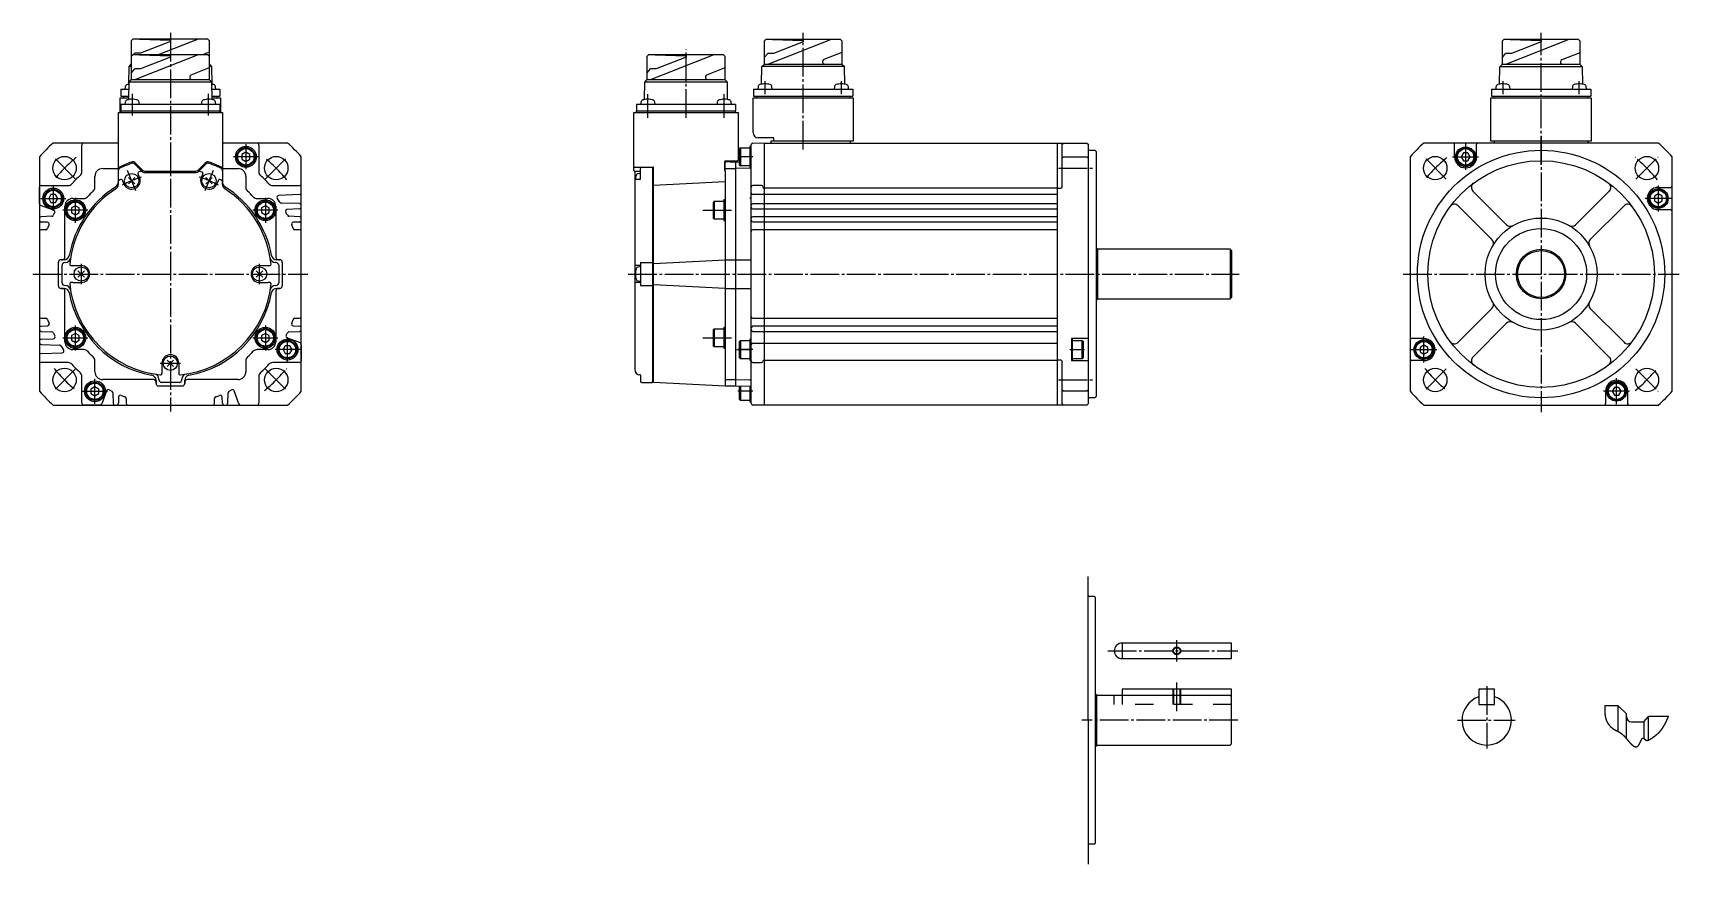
# Model space of a CAD drawing. Extents: x -317 to 315, y -128 to 191.
import ezdxf

# ---------------------------------------------------------------- set-up
doc = ezdxf.new("R2010")
doc.units = 0
doc.linetypes.add('DASH_CENTER', pattern=[14, 11, -1, 1, -1])
doc.linetypes.add('DASHED', pattern=[15, 7, -8])
doc.layers.get('0').update_dxf_attribs({"linetype": 'CONTINUOUS'})

msp = doc.modelspace()

# ---------------------------------------------------------------- linework, layer by layer
at = {"color": 1, "linetype": 'DASH_CENTER'}
for p, q in [((-264.11, 191.47), (-264.11, 46.12)), ((-21.02, 146.72), (-21.02, 191.47)), ((262.42, 140.9), (262.42, 191.47)), ((-66.02, 158.92), (-66.02, 185.06)), ((-35.7, 172.92), (-35.7, 167.92)), ((-6.34, 167.92), (-6.34, 172.92)), ((247.74, 172.92), (247.74, 167.92)), ((277.1, 167.92), (277.1, 172.92)), ((-278.79, 168.1), (-278.79, 159.84)), ((-249.43, 159.84), (-249.43, 168.1)), ((-80.7, 158.92), (-80.7, 168.01)), ((-51.34, 158.92), (-51.34, 168.01)), ((262.42, 151.92), (262.42, 45.92)), ((-235.11, 148.72), (-235.11, 139.12)), ((233.42, 148.92), (233.42, 138.92)), ((-300.52, 135.33), (-309.01, 143.82)), ((-230.31, 143.92), (-239.91, 143.92)), ((-227.69, 135.33), (-219.21, 143.82)), ((-40.4, 143.92), (-46.09, 143.92)), ((77.07, 139.57), (90.16, 139.57)), ((226.01, 135.33), (217.52, 143.82)), ((228.42, 143.92), (238.42, 143.92)), ((298.84, 135.33), (307.33, 143.82)), ((-277.33, 130.84), (-280.59, 138.69)), ((-247.63, 138.69), (-250.89, 130.84)), ((307.42, 132.92), (307.42, 122.92)), ((-313.91, 127.92), (-304.31, 127.92)), ((-309.11, 132.72), (-309.11, 123.12)), ((-300.61, 118.62), (-300.61, 128.22)), ((-227.61, 128.22), (-227.61, 118.62)), ((312.42, 127.92), (302.42, 127.92)), ((-295.81, 123.42), (-305.41, 123.42)), ((-222.81, 123.42), (-232.41, 123.42)), ((-59.52, 123.42), (-48.02, 123.42)), ((-298.36, 102.81), (-298.36, 95.03)), ((-229.86, 95.03), (-229.86, 102.81)), ((-316.91, 98.92), (-211.31, 98.92)), ((-88.22, 98.92), (146.48, 98.92)), ((-86.27, 98.92), (-82.41, 98.92)), ((209.42, 98.92), (315.42, 98.92)), ((-300.61, 69.62), (-300.61, 79.22)), ((-227.61, 79.22), (-227.61, 69.62)), ((-305.41, 74.42), (-295.81, 74.42)), ((-232.41, 74.42), (-222.81, 74.42)), ((-214.31, 69.92), (-223.91, 69.92)), ((-219.11, 65.12), (-219.11, 74.72)), ((-59.52, 74.42), (-48.02, 74.42)), ((-40.4, 69.92), (-46.09, 69.92)), ((81.36, 69.92), (87.05, 69.92)), ((212.42, 69.92), (222.42, 69.92)), ((217.42, 64.92), (217.42, 74.92)), ((-268, 64.67), (-260.22, 64.67)), ((-300.52, 62.5), (-309.01, 54.01)), ((-293.11, 49.12), (-293.11, 58.72)), ((-227.69, 62.5), (-219.21, 54.01)), ((77.07, 58.26), (90.16, 58.26)), ((226.01, 62.5), (217.52, 54.01)), ((291.42, 48.92), (291.42, 58.92)), ((298.84, 62.5), (307.33, 54.01)), ((-297.91, 53.92), (-288.31, 53.92)), ((-40.4, 53.92), (-46.09, 53.92)), ((296.42, 53.92), (286.42, 53.92)), ((101.48, -42.72), (101.48, -48.72)), ((122.48, -49.87), (122.48, -41.57)), ((95.98, -45.72), (145.98, -45.72)), ((122.48, -68.87), (122.48, -57.87)), ((241.54, -59.33), (241.54, -83.19)), ((145.98, -72.37), (85.98, -72.37)), ((230.28, -72.37), (252.5, -72.37))]:
    msp.add_line(p, q, dxfattribs=at)
at = {"color": 7, "linetype": 'CONTINUOUS'}
for p, q in [((-278.98, 188.57), (-278.48, 189.07)), ((-278.98, 179.63), (-278.98, 188.57)), ((-249.74, 189.07), (-278.48, 189.07)), ((-249.73, 189.07), (-278.48, 189.07)), ((-278.29, 183.06), (-277.73, 183.73)), ((-275.55, 183.73), (-277.73, 183.73)), ((-275.96, 189.07), (-264.11, 188.69)), ((-264.11, 188.21), (-275.55, 183.73)), ((-253.4, 189.07), (-268.74, 183.06)), ((-264.11, 188.69), (-264.11, 188.21)), ((-249.23, 184.05), (-251.77, 183.06)), ((-249.23, 188.57), (-249.73, 189.07)), ((-249.23, 188.57), (-249.23, 179.63)), ((-35.9, 188.47), (-35.4, 188.97)), ((-35.9, 179.53), (-35.9, 188.47)), ((-35.9, 182.12), (-34.64, 183.62)), ((-6.65, 188.97), (-35.4, 188.97)), ((-6.65, 188.97), (-35.4, 188.97)), ((-32.46, 183.62), (-34.64, 183.62)), ((-10.31, 188.97), (-34.38, 179.53)), ((-32.87, 188.97), (-21.02, 188.58)), ((-21.02, 188.11), (-32.46, 183.62)), ((-21.02, 188.58), (-21.02, 188.11)), ((-6.15, 183.94), (-13.11, 181.21)), ((-6.15, 188.47), (-6.65, 188.97)), ((-6.15, 188.47), (-6.15, 179.53)), ((247.55, 188.4), (248.05, 188.9)), ((247.55, 179.46), (247.55, 188.4)), ((247.55, 182.05), (248.8, 183.55)), ((276.8, 188.9), (248.05, 188.9)), ((250.99, 183.55), (248.8, 183.55)), ((273.13, 188.9), (249.07, 179.46)), ((250.58, 188.9), (262.42, 188.51)), ((262.42, 188.04), (250.99, 183.55)), ((262.42, 188.51), (262.42, 188.04)), ((277.3, 183.87), (270.34, 181.14)), ((277.3, 188.4), (276.8, 188.9)), ((277.3, 188.4), (277.3, 179.46)), ((-280.09, 171.9), (-279.98, 178.63)), ((-279.98, 178.63), (-278.98, 179.63)), ((-278.98, 178.63), (-279.98, 178.63)), ((-278.98, 182.56), (-278.48, 183.06)), ((-278.98, 173.62), (-278.98, 182.56)), ((-278.98, 176.21), (-277.73, 177.71)), ((-249.73, 183.06), (-278.48, 183.06)), ((-249.74, 183.06), (-278.48, 183.06)), ((-275.55, 177.71), (-277.73, 177.71)), ((-253.4, 183.06), (-277.46, 173.62)), ((-275.96, 183.06), (-264.11, 182.67)), ((-264.11, 182.2), (-275.55, 177.71)), ((-264.11, 182.67), (-264.11, 182.2)), ((-249.23, 178.03), (-256.2, 175.3)), ((-249.23, 182.56), (-249.73, 183.06)), ((-249.23, 182.56), (-249.23, 173.62)), ((-249.23, 179.63), (-248.23, 178.63)), ((-249.23, 179.63), (-248.23, 178.63)), ((-248.23, 178.63), (-249.23, 178.63)), ((-248.12, 171.9), (-248.23, 178.63)), ((-80.9, 182.56), (-80.4, 183.06)), ((-80.9, 173.62), (-80.9, 182.56)), ((-80.9, 176.21), (-79.64, 177.71)), ((-51.65, 183.06), (-80.4, 183.06)), ((-77.46, 177.71), (-79.64, 177.71)), ((-55.31, 183.06), (-79.38, 173.62)), ((-77.87, 183.06), (-66.02, 182.67)), ((-66.02, 182.2), (-77.46, 177.71)), ((-66.02, 182.67), (-66.02, 182.2)), ((-51.15, 178.03), (-58.11, 175.3)), ((-51.15, 182.56), (-51.65, 183.06)), ((-51.15, 182.56), (-51.15, 173.62)), ((-37.01, 171.79), (-36.9, 178.53)), ((-36.9, 178.53), (-35.9, 179.53)), ((-5.15, 178.53), (-36.9, 178.53)), ((-35.9, 179.53), (-12.83, 179.53)), ((-13.58, 180.51), (-13.58, 180.28)), ((-12.83, 179.53), (-6.15, 179.53)), ((-6.15, 179.53), (-5.15, 178.53)), ((-6.15, 179.53), (-5.15, 178.53)), ((-5.04, 171.79), (-5.15, 178.53)), ((246.44, 171.79), (246.55, 178.46)), ((246.55, 178.46), (247.55, 179.46)), ((278.3, 178.46), (246.55, 178.46)), ((247.55, 179.46), (270.61, 179.46)), ((269.86, 180.44), (269.86, 180.21)), ((270.61, 179.46), (277.3, 179.46)), ((277.3, 179.46), (278.3, 178.46)), ((277.3, 179.46), (278.3, 178.46)), ((278.41, 171.79), (278.3, 178.46)), ((-281.46, 170.76), (-281.54, 169.92)), ((-280.09, 165.88), (-279.98, 172.62)), ((-279.98, 172.62), (-278.98, 173.62)), ((-248.23, 172.62), (-279.98, 172.62)), ((-278.98, 173.62), (-255.92, 173.62)), ((-256.67, 174.6), (-256.67, 174.37)), ((-255.92, 173.62), (-249.23, 173.62)), ((-249.23, 173.62), (-248.23, 172.62)), ((-249.23, 173.62), (-248.23, 172.62)), ((-248.12, 165.88), (-248.23, 172.62)), ((-246.68, 169.92), (-246.75, 170.76)), ((-82.01, 165.88), (-81.9, 172.62)), ((-81.9, 172.62), (-80.9, 173.62)), ((-50.15, 172.62), (-81.9, 172.62)), ((-80.9, 173.62), (-57.83, 173.62)), ((-58.58, 174.6), (-58.58, 174.37)), ((-57.83, 173.62), (-51.15, 173.62)), ((-51.15, 173.62), (-50.15, 172.62)), ((-51.15, 173.62), (-50.15, 172.62)), ((-50.04, 165.88), (-50.15, 172.62)), ((-38.38, 170.76), (-38.45, 169.92)), ((-32.95, 169.92), (-33.03, 170.76)), ((-9.02, 170.76), (-9.09, 169.92)), ((-3.59, 169.92), (-3.67, 170.76)), ((245.07, 170.76), (244.99, 169.92)), ((250.49, 169.92), (250.42, 170.76)), ((274.43, 170.76), (274.35, 169.92)), ((279.85, 169.92), (279.78, 170.76)), ((-283.36, 160.92), (-283.36, 166.52)), ((-283.36, 166.52), (-279.98, 166.52)), ((-283.16, 169.92), (-283.16, 167.22)), ((-283.16, 169.92), (-279.98, 169.92)), ((-283.16, 167.22), (-279.98, 167.22)), ((-282.11, 167.22), (-282.11, 166.52)), ((-282.11, 167.22), (-282.11, 166.52)), ((-281.47, 164.85), (-281.54, 164.01)), ((-276.04, 164.01), (-276.11, 164.85)), ((-252.11, 164.85), (-252.18, 164.01)), ((-248.23, 169.92), (-245.06, 169.92)), ((-248.23, 167.22), (-245.06, 167.22)), ((-248.23, 166.52), (-244.86, 166.52)), ((-246.68, 164.01), (-246.75, 164.85)), ((-246.11, 166.52), (-246.11, 167.22)), ((-245.06, 169.92), (-245.06, 167.22)), ((-244.86, 166.52), (-244.86, 160.92)), ((-83.38, 164.85), (-83.45, 164.01)), ((-77.95, 164.01), (-78.03, 164.85)), ((-54.02, 164.85), (-54.09, 164.01)), ((-48.59, 164.01), (-48.67, 164.85)), ((-40.27, 166.52), (-21.02, 166.52)), ((-40.27, 153.22), (-40.27, 166.52)), ((-40.07, 169.92), (-40.07, 167.22)), ((-40.07, 169.92), (-1.97, 169.92)), ((-40.07, 167.22), (-1.97, 167.22)), ((-39.02, 167.22), (-39.02, 166.52)), ((-39.02, 167.22), (-39.02, 166.52)), ((-21.02, 166.52), (-1.77, 166.52)), ((-3.02, 166.52), (-3.02, 167.22)), ((-1.97, 169.92), (-1.97, 167.22)), ((-1.77, 166.52), (-1.77, 149.92)), ((243.17, 166.52), (262.42, 166.52)), ((243.17, 149.92), (243.17, 166.52)), ((243.37, 169.92), (243.37, 167.22)), ((243.37, 169.92), (281.47, 169.92)), ((243.37, 167.22), (281.47, 167.22)), ((244.42, 167.22), (244.42, 166.52)), ((244.42, 167.22), (244.42, 166.52)), ((262.42, 166.52), (281.67, 166.52)), ((280.42, 166.52), (280.42, 167.22)), ((281.47, 169.92), (281.47, 167.22)), ((281.67, 166.52), (281.67, 149.92)), ((-284.11, 160.92), (-244.11, 160.92)), ((-284.11, 160.92), (-244.11, 160.92)), ((-284.11, 160.92), (-244.11, 160.92)), ((-284.11, 160.92), (-284.11, 134.1)), ((-245.06, 164.01), (-283.16, 164.01)), ((-283.16, 164.01), (-283.16, 161.62)), ((-283.16, 161.62), (-245.06, 161.62)), ((-283.11, 160.92), (-283.11, 161.62)), ((-245.11, 160.92), (-245.11, 161.62)), ((-245.06, 164.01), (-245.06, 161.62)), ((-244.11, 160.92), (-244.11, 134.1)), ((-86.02, 160.92), (-46.02, 160.92)), ((-86.02, 140.19), (-86.02, 160.92)), ((-85.07, 164.01), (-85.07, 161.62)), ((-46.97, 164.01), (-85.07, 164.01)), ((-85.07, 161.62), (-46.97, 161.62)), ((-85.02, 160.92), (-85.02, 161.62)), ((-47.02, 160.92), (-47.02, 161.62)), ((-46.97, 164.01), (-46.97, 161.62)), ((-46.02, 160.92), (-46.02, 142.62)), ((-284.11, 149.22), (-309.12, 149.22)), ((-298.11, 138.22), (-298.11, 148.52)), ((-219.1, 149.22), (-244.11, 149.22)), ((-235.11, 145.65), (-236.61, 144.78)), ((-233.61, 144.78), (-235.11, 145.65)), ((-230.11, 148.52), (-230.11, 138.22)), ((-45.17, 147.42), (-45.52, 147.07)), ((-45.52, 140.77), (-45.52, 147.07)), ((-45.17, 147.42), (-45.17, 140.42)), ((-45.17, 147.42), (-41.52, 147.42)), ((-41.52, 147.92), (-41.52, 139.92)), ((-41.02, 147.92), (-41.52, 147.92)), ((-41.02, 49.33), (-41.02, 148.5)), ((-40.33, 149.2), (-37.52, 149.25)), ((-32.52, 151.22), (-38.27, 151.22)), ((-37.52, 149.25), (-36.02, 149.22)), ((-36.02, 149.22), (-36.02, 48.61)), ((-36.02, 149.22), (76.48, 149.22)), ((-33.52, 149.92), (-33.52, 149.22)), ((-32.32, 149.92), (-33.52, 149.92)), ((-33.52, 149.22), (-3.02, 149.22)), ((-32.32, 149.92), (-32.32, 151.02)), ((-21.02, 149.92), (-32.32, 149.92)), ((-3.02, 149.92), (-21.02, 149.92)), ((-3.02, 149.92), (-3.02, 149.22)), ((-1.77, 149.92), (-3.02, 149.92)), ((76.48, 149.22), (87.98, 149.22)), ((76.48, 149.22), (76.48, 48.62)), ((78.48, 148.72), (78.98, 149.22)), ((78.48, 132.42), (78.48, 148.72)), ((87.98, 149.22), (88.48, 148.72)), ((88.48, 148.72), (88.48, 49.12)), ((88.98, 146.42), (90.98, 146.42)), ((91.48, 145.92), (90.98, 146.42)), ((91.48, 145.92), (91.48, 51.92)), ((307.44, 149.22), (217.41, 149.22)), ((229.17, 143.92), (229.17, 148.72)), ((237.67, 143.92), (237.67, 148.72)), ((262.42, 149.92), (243.17, 149.92)), ((244.42, 149.92), (244.42, 149.22)), ((280.42, 149.92), (262.42, 149.92)), ((280.42, 149.92), (280.42, 149.22)), ((281.67, 149.92), (280.42, 149.92)), ((-314.41, 143.93), (-314.41, 53.9)), ((-290.11, 139.42), (-284.11, 139.42)), ((-277.87, 141.18), (-275.05, 138.36)), ((-277.48, 141.54), (-274.65, 138.71)), ((-253.57, 138.71), (-250.74, 141.54)), ((-253.17, 138.36), (-250.35, 141.18)), ((-244.11, 139.42), (-238.11, 139.42)), ((-236.61, 144.78), (-236.61, 143.05)), ((-236.61, 143.05), (-235.11, 142.18)), ((-235.11, 142.18), (-233.61, 143.05)), ((-233.61, 143.05), (-233.61, 144.78)), ((-213.81, 53.9), (-213.81, 143.93)), ((-86.02, 138.62), (-86.02, 140.19)), ((-85.82, 139.99), (-78.72, 139.99)), ((-83.52, 138.56), (-83.52, 139.49)), ((-78.92, 139.99), (-78.92, 57.72)), ((-78.52, 57.31), (-78.52, 139.79)), ((-51.22, 141.92), (-51.22, 138.62)), ((-51.02, 138.42), (-51.02, 141.62)), ((-50.73, 139.42), (-49.02, 139.45)), ((-50.72, 142.42), (-46.22, 142.42)), ((-49.02, 141.95), (-50.72, 141.92)), ((-49.02, 141.95), (-47.02, 141.92)), ((-49.02, 139.45), (-47.02, 139.42)), ((-47.02, 141.92), (-45.52, 141.95)), ((-47.02, 141.92), (-47.02, 55.91)), ((-41.51, 139.52), (-47.02, 139.42)), ((-45.52, 140.77), (-45.17, 140.42)), ((-41.52, 140.42), (-45.17, 140.42)), ((-41.52, 139.92), (-41.02, 139.92)), ((-41.02, 55.31), (-41.02, 142.52)), ((78.48, 143.43), (78.98, 143.93)), ((78.98, 143.93), (87.98, 143.93)), ((87.98, 143.93), (88.48, 143.43)), ((212.12, 143.93), (212.12, 53.9)), ((232.56, 145.42), (231.69, 143.92)), ((231.69, 143.92), (232.56, 142.42)), ((234.29, 145.42), (232.56, 145.42)), ((232.56, 142.42), (234.29, 142.42)), ((235.16, 143.92), (234.29, 145.42)), ((234.29, 142.42), (235.16, 143.92)), ((312.72, 53.9), (312.72, 143.93)), ((-313.71, 132.92), (-303.41, 132.92)), ((-293.11, 132.22), (-293.11, 136.42)), ((-284.11, 138.6), (-284.11, 133.34)), ((-281.96, 133.52), (-282.55, 134.93)), ((-278.96, 134.76), (-280.2, 136)), ((-278.96, 134.76), (-280.2, 133.53)), ((-278.96, 134.76), (-277.72, 136)), ((-278.96, 134.76), (-277.72, 133.53)), ((-275.96, 136.01), (-276.54, 137.42)), ((-273.99, 137.92), (-254.23, 137.92)), ((-273.95, 138.42), (-254.27, 138.42)), ((-251.68, 137.42), (-252.26, 136.01)), ((-250.5, 136), (-249.26, 134.76)), ((-250.5, 133.53), (-249.26, 134.76)), ((-248.02, 136), (-249.26, 134.76)), ((-248.02, 133.53), (-249.26, 134.76)), ((-245.67, 134.93), (-246.26, 133.52)), ((-244.11, 133.34), (-244.11, 134.41)), ((-235.11, 136.42), (-235.11, 132.22)), ((-224.8, 132.92), (-214.51, 132.92)), ((-85.82, 138.42), (-83.58, 138.42)), ((-85.72, 138.16), (-85.72, 135.04)), ((-85.72, 135.04), (-85.72, 133.24)), ((-85.72, 133.24), (-85.72, 102.37)), ((-85.52, 138.36), (-83.72, 138.36)), ((-83.72, 135.24), (-85.52, 135.24)), ((-83.52, 137.51), (-84.37, 137.44)), ((-83.72, 138.36), (-83.72, 138.36)), ((-83.72, 135.24), (-83.72, 135.24)), ((-83.52, 135.44), (-83.52, 138.56)), ((-78.52, 132.98), (-51.02, 134.38)), ((-51.02, 138.42), (-51.02, 55.92)), ((-37.02, 132.92), (-40.32, 132.92)), ((-314.41, 125.91), (-314.41, 132.22)), ((-309.97, 129.42), (-310.84, 127.92)), ((-310.84, 127.92), (-309.97, 126.42)), ((-308.24, 129.42), (-309.97, 129.42)), ((-307.38, 127.92), (-308.24, 129.42)), ((-308.24, 126.42), (-307.38, 127.92)), ((-301.61, 127.92), (-297.42, 127.92)), ((-230.8, 127.92), (-226.61, 127.92)), ((-214.48, 129.39), (-222.53, 129.11)), ((-213.81, 130.09), (-213.81, 132.22)), ((-55.17, 126.92), (-55.52, 126.57)), ((-55.52, 120.27), (-55.52, 126.57)), ((-55.17, 126.92), (-51.52, 126.92)), ((-55.17, 126.92), (-55.17, 119.92)), ((-51.02, 127.42), (-51.52, 127.42)), ((-51.52, 127.42), (-51.52, 119.42)), ((76.48, 129.42), (-40.32, 129.42)), ((76.48, 131.92), (-36.02, 131.92)), ((76.48, 131.92), (77.98, 131.92)), ((236.22, 130.78), (249.19, 117.81)), ((288.63, 130.78), (275.66, 117.81)), ((307.42, 129.65), (305.92, 128.78)), ((305.92, 128.78), (305.92, 127.05)), ((305.92, 127.05), (307.42, 126.18)), ((307.42, 132.17), (312.22, 132.17)), ((308.92, 128.78), (307.42, 129.65)), ((307.42, 126.18), (308.92, 127.05)), ((308.92, 127.05), (308.92, 128.78)), ((-314.41, 120.24), (-314.41, 119.59)), ((-308.95, 123.43), (-313.95, 125.25)), ((-309.67, 121.08), (-313.73, 120.94)), ((-309.97, 126.42), (-308.24, 126.42)), ((-304.61, 105.42), (-304.61, 124.92)), ((-300.61, 125.15), (-302.11, 124.28)), ((-302.11, 124.28), (-302.11, 122.55)), ((-302.11, 122.55), (-300.61, 121.68)), ((-299.11, 124.28), (-300.61, 125.15)), ((-300.61, 121.68), (-299.11, 122.55)), ((-299.11, 122.55), (-299.11, 124.28)), ((-227.61, 125.15), (-229.11, 124.28)), ((-229.11, 124.28), (-229.11, 122.55)), ((-229.11, 122.55), (-227.61, 121.68)), ((-226.11, 124.28), (-227.61, 125.15)), ((-227.61, 121.68), (-226.11, 122.55)), ((-226.11, 122.55), (-226.11, 124.28)), ((-223.61, 124.92), (-223.61, 105.42)), ((-214.48, 125.94), (-221.49, 126.18)), ((-214.48, 123.89), (-219.19, 123.73)), ((-214.48, 120.94), (-218.55, 121.08)), ((-213.81, 124.59), (-213.81, 125.24)), ((-213.81, 119.59), (-213.81, 120.24)), ((-55.52, 120.27), (-55.17, 119.92)), ((76.48, 125.92), (-40.32, 125.92)), ((-40.32, 123.92), (76.48, 123.92)), ((76.48, 120.92), (-40.32, 120.92)), ((230.56, 125.12), (243.53, 112.15)), ((294.29, 125.12), (281.32, 112.15)), ((307.42, 123.67), (312.22, 123.67)), ((-311.33, 118.81), (-313.73, 118.89)), ((-311.94, 115.92), (-313.71, 115.92)), ((-214.48, 118.89), (-216.88, 118.81)), ((-214.51, 115.92), (-216.28, 115.92)), ((-51.52, 119.92), (-55.17, 119.92)), ((-51.52, 119.42), (-51.02, 119.42)), ((-40.32, 118.92), (76.48, 118.92)), ((76.48, 115.92), (-40.32, 115.92)), ((91.48, 108.82), (91.68, 108.82)), ((91.98, 108.52), (91.68, 108.82)), ((91.98, 108.52), (91.98, 89.32)), ((142.98, 108.42), (91.98, 108.42)), ((143.48, 107.92), (142.98, 108.42)), ((142.98, 108.42), (142.98, 89.42)), ((143.48, 107.92), (143.48, 89.92)), ((-307.11, 94.42), (-307.11, 103.42)), ((-307.11, 94.42), (-307.11, 103.42)), ((-307.11, 94.41), (-307.11, 103.41)), ((-307.11, 94.41), (-307.11, 103.41)), ((-306.11, 104.42), (-305.61, 104.42)), ((-304.93, 104.41), (-306.11, 104.41)), ((-305.71, 95.52), (-305.71, 102.32)), ((-304.46, 103.32), (-304.71, 103.32)), ((-302.28, 102.17), (-301.56, 102.17)), ((-301.56, 102.17), (-298.36, 102.17)), ((-229.86, 102.17), (-226.66, 102.17)), ((-226.66, 102.17), (-225.94, 102.17)), ((-223.51, 103.32), (-223.76, 103.32)), ((-222.11, 104.41), (-223.29, 104.41)), ((-222.61, 104.42), (-222.11, 104.42)), ((-222.51, 102.32), (-222.51, 95.52)), ((-221.11, 103.42), (-221.11, 94.42)), ((-221.11, 103.42), (-221.11, 94.42)), ((-221.11, 103.41), (-221.11, 94.41)), ((-221.11, 103.41), (-221.11, 94.41)), ((-85.72, 102.17), (-85.72, 95.67)), ((-83.72, 102.16), (-85.52, 102.17)), ((-83.52, 101.67), (-84.37, 101.6)), ((-83.72, 102.16), (-83.76, 102.17)), ((-83.52, 103.32), (-83.52, 94.52)), ((-83.52, 103.32), (-78.92, 103.32)), ((-78.52, 103.02), (-51.02, 104.42)), ((-51.02, 104.41), (-47.02, 104.41)), ((-47.02, 104.42), (-41.02, 104.42)), ((-301.56, 95.67), (-302.28, 95.67)), ((-301.56, 95.67), (-298.36, 95.67)), ((-298.36, 98.92), (-299.6, 100.15)), ((-298.36, 98.92), (-299.6, 97.68)), ((-298.36, 98.92), (-297.12, 100.15)), ((-298.36, 98.92), (-297.12, 97.68)), ((-229.86, 98.92), (-231.1, 100.15)), ((-229.86, 98.92), (-231.1, 97.68)), ((-229.86, 98.92), (-228.62, 100.15)), ((-229.86, 98.92), (-228.62, 97.68)), ((-229.86, 95.67), (-226.66, 95.67)), ((-225.94, 95.67), (-226.66, 95.67)), ((-85.72, 95.47), (-85.72, 62.25)), ((-83.76, 95.66), (-85.52, 95.67)), ((-84.37, 96.25), (-83.52, 96.17)), ((-83.76, 95.66), (-83.72, 95.66)), ((-305.61, 93.42), (-306.11, 93.42)), ((-306.11, 93.41), (-304.93, 93.41)), ((-304.71, 94.52), (-304.46, 94.52)), ((-304.61, 72.92), (-304.61, 92.42)), ((-223.76, 94.52), (-223.51, 94.52)), ((-223.61, 92.42), (-223.61, 72.92)), ((-223.29, 93.41), (-222.11, 93.41)), ((-222.11, 93.42), (-222.61, 93.42)), ((-83.52, 94.52), (-78.92, 94.52)), ((-51.02, 93.41), (-78.52, 94.81)), ((-51.02, 93.41), (-47.02, 93.41)), ((-47.02, 93.41), (-41.02, 93.41)), ((91.68, 89.02), (91.48, 89.02)), ((91.68, 89.02), (91.98, 89.32)), ((91.98, 89.42), (142.98, 89.42)), ((142.98, 89.42), (143.48, 89.92)), ((230.56, 72.71), (243.53, 85.68)), ((294.29, 72.71), (281.32, 85.68)), ((-314.41, 78.24), (-314.41, 77.59)), ((-313.73, 78.94), (-311.33, 79.02)), ((-313.73, 76.89), (-309.67, 76.75)), ((-313.71, 81.92), (-311.94, 81.92)), ((-300.61, 76.15), (-302.11, 75.28)), ((-299.11, 75.28), (-300.61, 76.15)), ((-227.61, 76.15), (-229.11, 75.28)), ((-226.11, 75.28), (-227.61, 76.15)), ((-218.55, 76.75), (-214.48, 76.89)), ((-216.88, 79.02), (-214.48, 78.94)), ((-216.28, 81.92), (-214.51, 81.92)), ((-213.81, 77.59), (-213.81, 78.24)), ((-55.17, 77.92), (-55.52, 77.57)), ((-55.52, 71.27), (-55.52, 77.57)), ((-55.17, 77.92), (-55.17, 70.92)), ((-55.17, 77.92), (-51.52, 77.92)), ((-51.52, 78.42), (-51.52, 70.42)), ((-51.02, 78.42), (-51.52, 78.42)), ((-40.32, 81.92), (76.48, 81.92)), ((76.48, 78.92), (-40.32, 78.92)), ((-40.32, 76.92), (76.48, 76.92)), ((236.22, 67.05), (249.19, 80.02)), ((288.63, 67.05), (275.66, 80.02)), ((-314.41, 73.24), (-314.41, 72.59)), ((-313.73, 73.94), (-309.02, 74.1)), ((-313.73, 71.89), (-306.73, 71.65)), ((-302.11, 75.28), (-302.11, 73.55)), ((-302.11, 73.55), (-300.61, 72.68)), ((-297.42, 69.92), (-301.61, 69.92)), ((-300.61, 72.68), (-299.11, 73.55)), ((-299.11, 73.55), (-299.11, 75.28)), ((-226.61, 69.92), (-230.8, 69.92)), ((-229.11, 75.28), (-229.11, 73.55)), ((-229.11, 73.55), (-227.61, 72.68)), ((-227.61, 72.68), (-226.11, 73.55)), ((-226.11, 73.55), (-226.11, 75.28)), ((-219.97, 71.42), (-220.84, 69.92)), ((-220.84, 69.92), (-219.97, 68.42)), ((-218.24, 71.42), (-219.97, 71.42)), ((-219.27, 74.4), (-214.27, 72.58)), ((-217.38, 69.92), (-218.24, 71.42)), ((-218.24, 68.42), (-217.38, 69.92)), ((-213.81, 71.93), (-213.81, 65.62)), ((-55.52, 71.27), (-55.17, 70.92)), ((-51.52, 70.92), (-55.17, 70.92)), ((-51.52, 70.42), (-51.02, 70.42)), ((-47.02, 69.92), (-41.51, 69.82)), ((-45.17, 73.42), (-45.52, 73.07)), ((-45.52, 66.77), (-45.52, 73.07)), ((-45.17, 73.42), (-41.52, 73.42)), ((-45.17, 73.42), (-45.17, 66.42)), ((-41.02, 73.92), (-41.52, 73.92)), ((-41.52, 73.92), (-41.52, 65.92)), ((-40.32, 72.42), (76.48, 72.42)), ((81.98, 73.97), (81.98, 65.87)), ((82.48, 73.92), (81.98, 73.92)), ((88.48, 74.17), (82.18, 74.17)), ((82.48, 65.92), (82.48, 73.92)), ((82.48, 73.42), (86.13, 73.42)), ((86.48, 73.07), (86.13, 73.42)), ((86.13, 66.42), (86.13, 73.42)), ((86.48, 73.07), (86.48, 66.77)), ((217.42, 74.17), (212.62, 74.17)), ((217.42, 71.65), (215.92, 70.78)), ((215.92, 70.78), (215.92, 69.05)), ((218.92, 70.78), (217.42, 71.65)), ((218.92, 69.05), (218.92, 70.78)), ((-314.41, 67.74), (-314.41, 65.62)), ((-313.73, 68.44), (-305.69, 68.72)), ((-303.41, 64.92), (-313.71, 64.92)), ((-293.11, 61.42), (-293.11, 65.61)), ((-267.36, 64.67), (-267.36, 60.75)), ((-264.11, 64.67), (-265.35, 65.9)), ((-264.11, 64.67), (-265.35, 63.43)), ((-264.11, 64.67), (-262.87, 65.9)), ((-264.11, 64.67), (-262.87, 63.43)), ((-260.86, 64.67), (-260.86, 60.75)), ((-235.11, 65.61), (-235.11, 61.42)), ((-214.51, 64.92), (-224.8, 64.92)), ((-219.97, 68.42), (-218.24, 68.42)), ((-45.52, 66.77), (-45.17, 66.42)), ((-41.52, 66.42), (-45.17, 66.42)), ((-41.52, 65.92), (-41.02, 65.92)), ((-40.32, 64.92), (-37.02, 64.92)), ((-36.02, 65.92), (76.48, 65.92)), ((77.98, 65.92), (76.48, 65.92)), ((78.48, 49.12), (78.48, 65.42)), ((81.98, 65.92), (82.48, 65.92)), ((82.18, 65.67), (88.48, 65.67)), ((86.13, 66.42), (82.48, 66.42)), ((86.13, 66.42), (86.48, 66.77)), ((217.42, 65.67), (212.62, 65.67)), ((215.92, 69.05), (217.42, 68.18)), ((217.42, 68.18), (218.92, 69.05)), ((-298.11, 49.32), (-298.11, 59.61)), ((-270.61, 58.42), (-290.11, 58.42)), ((-269.61, 58.1), (-269.61, 56.91)), ((-269.61, 56.92), (-269.61, 57.42)), ((-268.51, 58.57), (-268.51, 58.32)), ((-260.71, 57.32), (-267.51, 57.32)), ((-259.71, 58.32), (-259.71, 58.57)), ((-258.61, 56.91), (-258.61, 58.1)), ((-258.61, 57.42), (-258.61, 56.92)), ((-238.11, 58.42), (-257.61, 58.42)), ((-230.11, 59.61), (-230.11, 49.32)), ((-83.72, 60.25), (-83.76, 60.25)), ((-83.52, 60.05), (-83.52, 57.81)), ((-83.02, 57.31), (-78.92, 57.31)), ((-78.92, 57.31), (-78.92, 57.72)), ((-78.92, 57.72), (-78.52, 57.72)), ((-51.02, 55.92), (-78.52, 57.31)), ((-50.73, 58.41), (-49.02, 58.38)), ((-49.02, 58.38), (-47.02, 58.42)), ((-47.02, 58.41), (-41.51, 58.31)), ((-293.11, 55.65), (-294.61, 54.78)), ((-294.61, 54.78), (-294.61, 53.05)), ((-294.61, 53.05), (-293.11, 52.18)), ((-291.61, 54.78), (-293.11, 55.65)), ((-293.11, 52.18), (-291.61, 53.05)), ((-291.61, 53.05), (-291.61, 54.78)), ((-288.62, 54.08), (-290.44, 49.08)), ((-286.27, 53.35), (-286.13, 49.29)), ((-284, 51.69), (-284.09, 49.29)), ((-281.11, 51.09), (-281.11, 49.32)), ((-264.11, 55.92), (-268.61, 55.92)), ((-259.61, 55.91), (-268.61, 55.91)), ((-259.61, 55.92), (-264.11, 55.92)), ((-247.11, 49.32), (-247.11, 51.09)), ((-244.13, 49.29), (-244.22, 51.69)), ((-242.09, 49.29), (-241.94, 53.35)), ((-237.78, 49.08), (-239.6, 54.08)), ((-49.02, 55.88), (-50.73, 55.91)), ((-47.02, 55.92), (-49.02, 55.88)), ((-41.51, 55.81), (-47.02, 55.91)), ((-45.52, 50.77), (-45.52, 55.92)), ((-45.52, 50.77), (-45.17, 50.42)), ((-45.17, 55.92), (-45.17, 50.42)), ((-41.52, 55.92), (-41.52, 49.92)), ((78.98, 53.9), (78.48, 54.4)), ((87.98, 53.9), (78.98, 53.9)), ((88.48, 54.4), (87.98, 53.9)), ((90.98, 51.42), (88.98, 51.42)), ((90.98, 51.42), (91.48, 51.92)), ((287.17, 53.92), (287.17, 49.12)), ((290.56, 55.42), (289.69, 53.92)), ((289.69, 53.92), (290.56, 52.42)), ((292.29, 55.42), (290.56, 55.42)), ((290.56, 52.42), (292.29, 52.42)), ((293.16, 53.92), (292.29, 55.42)), ((292.29, 52.42), (293.16, 53.92)), ((295.67, 53.92), (295.67, 49.12)), ((-309.12, 48.62), (-219.1, 48.62)), ((-291.1, 48.62), (-297.41, 48.62)), ((-285.43, 48.62), (-284.78, 48.62)), ((-243.43, 48.62), (-242.78, 48.62)), ((-237.12, 48.62), (-230.81, 48.62)), ((-41.52, 50.42), (-45.17, 50.42)), ((-41.52, 49.92), (-41.02, 49.92)), ((-37.52, 48.58), (-40.33, 48.63)), ((-36.02, 48.61), (-37.52, 48.58)), ((76.48, 48.62), (-36.02, 48.62)), ((87.98, 48.62), (76.48, 48.62)), ((78.98, 48.62), (78.48, 49.12)), ((88.48, 49.12), (87.98, 48.62)), ((217.41, 48.62), (307.44, 48.62)), ((88.48, -48.27), (88.48, -17.18)), ((88.48, -72.37), (88.48, -25.02)), ((90.88, -24.87), (88.86, -24.87)), ((91.26, -25.26), (90.88, -24.87)), ((91.26, -62.87), (91.26, -25.26)), ((143.48, -42.72), (101.48, -42.72)), ((143.48, -48.72), (143.48, -42.72)), ((101.48, -48.72), (143.48, -48.72)), ((91.46, -62.47), (91.26, -62.47)), ((91.26, -72.37), (91.26, -62.87)), ((91.46, -62.47), (91.76, -62.77)), ((91.76, -81.97), (91.76, -62.77)), ((98.48, -62.87), (91.76, -62.87)), ((101.48, -62.87), (98.48, -62.87)), ((120.98, -60.37), (101.48, -60.37)), ((101.48, -60.37), (101.48, -62.87)), ((142.98, -62.87), (101.48, -62.87)), ((121.23, -60.37), (120.98, -60.37)), ((143.48, -60.37), (121.23, -60.37)), ((123.98, -60.37), (123.73, -60.37)), ((142.98, -62.87), (143.48, -63.37)), ((143.48, -63.37), (143.48, -60.37)), ((238.54, -60.37), (238.54, -63.36)), ((244.54, -60.37), (238.54, -60.37)), ((244.54, -63.36), (244.54, -60.37)), ((143.48, -81.37), (143.48, -63.37)), ((238.54, -63.36), (238.54, -66.37)), ((238.54, -66.37), (244.54, -66.37)), ((244.54, -66.37), (244.54, -63.36)), ((292.07, -66.88), (286.9, -66.88)), ((292.07, -66.88), (295.2, -69.88)), ((292.07, -76.69), (292.07, -66.88)), ((88.48, -72.37), (88.48, -127.57)), ((91.26, -81.87), (91.26, -72.37)), ((295.2, -79.43), (295.2, -69.88)), ((297.2, -72.96), (301.84, -72.96)), ((301.84, -72.96), (303.7, -70.92)), ((301.84, -72.96), (301.84, -79.28)), ((311.38, -70.92), (303.7, -70.92)), ((303.7, -79.96), (303.7, -70.92)), ((91.26, -119.49), (91.26, -81.87)), ((91.46, -82.27), (91.76, -81.97)), ((91.76, -81.87), (142.98, -81.87)), ((142.98, -81.87), (143.48, -81.37)), ((91.26, -82.27), (91.46, -82.27)), ((90.88, -119.87), (88.48, -119.87)), ((90.88, -119.87), (91.26, -119.49))]:
    msp.add_line(p, q, dxfattribs=at)
at = {"color": 2, "linetype": 'DASHED'}
for p, q in [((98.48, -66.37), (98.48, -62.87)), ((120.98, -60.37), (120.98, -66.37)), ((123.98, -66.37), (123.98, -60.37)), ((143.48, -66.37), (98.48, -66.37))]:
    msp.add_line(p, q, dxfattribs=at)
at = {"color": 7, "linetype": 'DASHED'}
for p, q in [((101.48, -62.87), (101.48, -66.37)), ((121.23, -60.37), (121.23, -66.37)), ((123.73, -66.37), (123.73, -60.37))]:
    msp.add_line(p, q, dxfattribs=at)
at = {"color": 2}
msp.add_polyline3d([(286.9, -66.88, 0), (286.9, -66.92, 0), (286.9, -66.96, 0), (286.9, -67, 0), (286.9, -67.05, 0), (286.9, -67.09, 0), (286.9, -67.13, 0), (286.9, -67.17, 0), (286.9, -67.21, 0), (286.9, -67.25, 0), (286.89, -67.29, 0), (286.89, -67.33, 0), (286.89, -67.37, 0), (286.89, -67.41, 0), (286.89, -67.45, 0), (286.89, -67.49, 0), (286.89, -67.53, 0), (286.89, -67.57, 0), (286.89, -67.61, 0), (286.89, -67.65, 0), (286.89, -67.69, 0), (286.89, -67.73, 0), (286.89, -67.77, 0), (286.89, -67.81, 0), (286.89, -67.86, 0), (286.89, -67.9, 0), (286.89, -67.94, 0), (286.89, -67.98, 0), (286.89, -68.02, 0), (286.89, -68.06, 0), (286.89, -68.1, 0), (286.89, -68.14, 0), (286.89, -68.18, 0), (286.89, -68.22, 0), (286.89, -68.26, 0), (286.89, -68.3, 0), (286.89, -68.34, 0), (286.89, -68.38, 0), (286.89, -68.42, 0), (286.89, -68.46, 0), (286.89, -68.5, 0), (286.89, -68.54, 0), (286.89, -68.58, 0), (286.89, -68.63, 0), (286.89, -68.67, 0), (286.89, -68.71, 0), (286.89, -68.75, 0), (286.89, -68.79, 0), (286.89, -68.83, 0), (286.89, -68.87, 0), (286.9, -68.91, 0), (286.9, -68.95, 0), (286.9, -68.99, 0), (286.9, -69.03, 0), (286.9, -69.07, 0), (286.9, -69.11, 0), (286.9, -69.15, 0), (286.9, -69.19, 0), (286.91, -69.23, 0), (286.91, -69.27, 0), (286.91, -69.31, 0), (286.91, -69.35, 0), (286.91, -69.39, 0), (286.92, -69.44, 0), (286.92, -69.48, 0), (286.92, -69.52, 0), (286.92, -69.56, 0), (286.93, -69.6, 0), (286.93, -69.64, 0), (286.93, -69.68, 0), (286.93, -69.72, 0), (286.94, -69.76, 0), (286.94, -69.8, 0), (286.94, -69.84, 0), (286.95, -69.88, 0), (286.95, -69.92, 0), (286.95, -69.96, 0), (286.96, -70, 0), (286.96, -70.04, 0), (286.96, -70.08, 0), (286.97, -70.12, 0), (286.97, -70.16, 0), (286.98, -70.2, 0), (286.98, -70.24, 0), (286.99, -70.28, 0), (286.99, -70.32, 0), (287, -70.36, 0), (287, -70.4, 0), (287, -70.44, 0), (287.01, -70.48, 0), (287.02, -70.53, 0), (287.02, -70.57, 0), (287.03, -70.61, 0), (287.03, -70.65, 0), (287.04, -70.69, 0), (287.05, -70.73, 0), (287.05, -70.77, 0), (287.06, -70.81, 0), (287.06, -70.85, 0), (287.07, -70.89, 0), (287.08, -70.93, 0), (287.09, -70.97, 0), (287.09, -71.01, 0), (287.1, -71.05, 0), (287.11, -71.09, 0), (287.12, -71.13, 0), (287.12, -71.17, 0), (287.13, -71.2, 0), (287.14, -71.24, 0), (287.15, -71.28, 0), (287.16, -71.32, 0), (287.17, -71.36, 0), (287.18, -71.4, 0), (287.19, -71.44, 0), (287.2, -71.48, 0), (287.21, -71.52, 0), (287.22, -71.56, 0), (287.23, -71.6, 0), (287.24, -71.64, 0), (287.25, -71.68, 0), (287.26, -71.72, 0), (287.27, -71.76, 0), (287.28, -71.8, 0), (287.29, -71.84, 0), (287.3, -71.88, 0), (287.31, -71.91, 0), (287.33, -71.95, 0), (287.34, -71.99, 0), (287.35, -72.03, 0), (287.36, -72.07, 0), (287.38, -72.11, 0), (287.39, -72.15, 0), (287.4, -72.18, 0), (287.42, -72.22, 0), (287.43, -72.26, 0), (287.44, -72.3, 0), (287.46, -72.34, 0), (287.47, -72.38, 0), (287.49, -72.41, 0), (287.5, -72.45, 0), (287.52, -72.49, 0), (287.53, -72.53, 0), (287.55, -72.56, 0), (287.56, -72.6, 0), (287.58, -72.64, 0), (287.6, -72.68, 0), (287.61, -72.71, 0), (287.63, -72.75, 0), (287.64, -72.79, 0), (287.66, -72.82, 0), (287.68, -72.86, 0), (287.7, -72.9, 0), (287.71, -72.93, 0), (287.73, -72.97, 0), (287.75, -73.01, 0), (287.77, -73.04, 0), (287.79, -73.08, 0), (287.81, -73.11, 0), (287.83, -73.15, 0), (287.85, -73.19, 0), (287.87, -73.22, 0), (287.89, -73.26, 0), (287.91, -73.29, 0), (287.93, -73.33, 0), (287.95, -73.36, 0), (287.97, -73.4, 0), (287.99, -73.43, 0), (288.01, -73.47, 0), (288.03, -73.5, 0), (288.06, -73.53, 0), (288.08, -73.57, 0), (288.1, -73.6, 0), (288.12, -73.64, 0), (288.14, -73.67, 0), (288.17, -73.7, 0), (288.19, -73.74, 0), (288.21, -73.77, 0), (288.24, -73.8, 0), (288.26, -73.84, 0), (288.29, -73.87, 0), (288.31, -73.9, 0), (288.33, -73.93, 0), (288.36, -73.97, 0), (288.38, -74, 0), (288.41, -74.03, 0), (288.43, -74.06, 0), (288.46, -74.1, 0), (288.48, -74.13, 0), (288.51, -74.16, 0), (288.53, -74.19, 0), (288.56, -74.22, 0), (288.59, -74.25, 0), (288.61, -74.28, 0), (288.64, -74.32, 0), (288.67, -74.35, 0), (288.69, -74.38, 0), (288.72, -74.41, 0), (288.75, -74.44, 0), (288.77, -74.47, 0), (288.8, -74.5, 0), (288.83, -74.53, 0), (288.86, -74.56, 0), (288.89, -74.59, 0), (288.91, -74.62, 0), (288.94, -74.65, 0), (288.97, -74.68, 0), (289, -74.7, 0), (289.03, -74.73, 0), (289.06, -74.76, 0), (289.09, -74.79, 0), (289.12, -74.82, 0), (289.14, -74.85, 0), (289.17, -74.87, 0), (289.2, -74.9, 0), (289.23, -74.93, 0), (289.26, -74.96, 0), (289.29, -74.99, 0), (289.32, -75.01, 0), (289.35, -75.04, 0), (289.38, -75.07, 0), (289.42, -75.09, 0), (289.45, -75.12, 0), (289.48, -75.15, 0), (289.51, -75.17, 0), (289.54, -75.2, 0), (289.57, -75.22, 0), (289.6, -75.25, 0), (289.63, -75.28, 0), (289.67, -75.3, 0), (289.7, -75.33, 0), (289.73, -75.35, 0), (289.76, -75.38, 0), (289.79, -75.4, 0), (289.83, -75.43, 0), (289.86, -75.45, 0), (289.89, -75.48, 0), (289.92, -75.5, 0), (289.96, -75.52, 0), (289.99, -75.55, 0), (290.02, -75.57, 0), (290.06, -75.59, 0), (290.09, -75.62, 0), (290.12, -75.64, 0), (290.16, -75.66, 0), (290.19, -75.69, 0), (290.22, -75.71, 0), (290.26, -75.73, 0), (290.29, -75.75, 0), (290.33, -75.78, 0), (290.36, -75.8, 0), (290.39, -75.82, 0), (290.43, -75.84, 0), (290.46, -75.86, 0), (290.5, -75.88, 0), (290.53, -75.9, 0), (290.57, -75.92, 0), (290.6, -75.94, 0), (290.64, -75.96, 0), (290.67, -75.98, 0), (290.71, -76, 0), (290.74, -76.02, 0), (290.78, -76.04, 0), (290.81, -76.06, 0), (290.85, -76.08, 0), (290.89, -76.1, 0), (290.92, -76.12, 0), (290.96, -76.14, 0), (290.99, -76.16, 0), (291.03, -76.18, 0), (291.07, -76.19, 0), (291.1, -76.21, 0), (291.14, -76.23, 0), (291.18, -76.25, 0), (291.21, -76.27, 0), (291.25, -76.28, 0), (291.29, -76.3, 0), (291.32, -76.32, 0), (291.36, -76.34, 0), (291.39, -76.35, 0), (291.43, -76.37, 0), (291.47, -76.39, 0), (291.5, -76.41, 0), (291.54, -76.42, 0), (291.58, -76.44, 0), (291.61, -76.46, 0), (291.65, -76.48, 0), (291.69, -76.49, 0), (291.72, -76.51, 0), (291.76, -76.53, 0), (291.8, -76.55, 0), (291.83, -76.56, 0), (291.87, -76.58, 0), (291.91, -76.6, 0), (291.94, -76.62, 0), (291.98, -76.64, 0), (292.01, -76.66, 0), (292.05, -76.67, 0), (292.09, -76.69, 0), (292.12, -76.71, 0), (292.16, -76.73, 0), (292.19, -76.75, 0), (292.23, -76.77, 0), (292.26, -76.79, 0), (292.3, -76.81, 0), (292.33, -76.83, 0), (292.37, -76.85, 0), (292.4, -76.87, 0), (292.44, -76.89, 0), (292.47, -76.91, 0), (292.51, -76.94, 0), (292.54, -76.96, 0), (292.58, -76.98, 0), (292.61, -77, 0), (292.64, -77.02, 0), (292.68, -77.04, 0), (292.71, -77.07, 0), (292.75, -77.09, 0), (292.78, -77.11, 0), (292.81, -77.14, 0), (292.85, -77.16, 0), (292.88, -77.18, 0), (292.91, -77.21, 0), (292.95, -77.23, 0), (292.98, -77.25, 0), (293.01, -77.28, 0), (293.05, -77.3, 0), (293.08, -77.33, 0), (293.11, -77.35, 0), (293.14, -77.37, 0), (293.17, -77.4, 0), (293.21, -77.42, 0), (293.24, -77.45, 0), (293.27, -77.47, 0), (293.3, -77.5, 0), (293.33, -77.52, 0), (293.37, -77.55, 0), (293.4, -77.58, 0), (293.43, -77.6, 0), (293.46, -77.63, 0), (293.49, -77.65, 0), (293.52, -77.68, 0), (293.55, -77.71, 0), (293.58, -77.73, 0), (293.61, -77.76, 0), (293.64, -77.79, 0), (293.67, -77.81, 0), (293.7, -77.84, 0), (293.73, -77.87, 0), (293.76, -77.9, 0), (293.79, -77.92, 0), (293.82, -77.95, 0), (293.85, -77.98, 0), (293.88, -78.01, 0), (293.91, -78.03, 0), (293.94, -78.06, 0), (293.97, -78.09, 0), (294, -78.12, 0), (294.03, -78.15, 0), (294.06, -78.18, 0), (294.09, -78.2, 0), (294.12, -78.23, 0), (294.14, -78.26, 0), (294.17, -78.29, 0), (294.2, -78.32, 0), (294.23, -78.35, 0), (294.26, -78.38, 0), (294.29, -78.41, 0), (294.31, -78.44, 0), (294.34, -78.47, 0), (294.37, -78.5, 0), (294.4, -78.52, 0), (294.42, -78.55, 0), (294.45, -78.58, 0), (294.48, -78.61, 0), (294.51, -78.64, 0), (294.53, -78.67, 0), (294.56, -78.7, 0), (294.59, -78.73, 0), (294.62, -78.76, 0), (294.64, -78.79, 0), (294.67, -78.82, 0), (294.7, -78.85, 0), (294.72, -78.88, 0), (294.75, -78.91, 0), (294.78, -78.94, 0), (294.81, -78.98, 0), (294.83, -79.01, 0), (294.86, -79.04, 0), (294.88, -79.07, 0), (294.91, -79.1, 0), (294.94, -79.13, 0), (294.96, -79.16, 0), (294.99, -79.19, 0), (295.02, -79.22, 0), (295.05, -79.25, 0), (295.07, -79.28, 0), (295.1, -79.31, 0), (295.12, -79.34, 0), (295.15, -79.37, 0), (295.18, -79.4, 0), (295.2, -79.44, 0), (295.23, -79.47, 0), (295.25, -79.5, 0), (295.28, -79.53, 0), (295.31, -79.56, 0), (295.33, -79.59, 0), (295.36, -79.62, 0), (295.39, -79.65, 0), (295.41, -79.68, 0), (295.44, -79.71, 0), (295.46, -79.74, 0), (295.49, -79.77, 0), (295.52, -79.81, 0), (295.54, -79.84, 0), (295.57, -79.87, 0), (295.6, -79.9, 0), (295.62, -79.93, 0), (295.65, -79.96, 0), (295.68, -79.99, 0), (295.7, -80.02, 0), (295.73, -80.05, 0), (295.75, -80.08, 0), (295.78, -80.11, 0), (295.81, -80.14, 0), (295.83, -80.18, 0), (295.86, -80.21, 0), (295.88, -80.24, 0), (295.91, -80.27, 0), (295.94, -80.3, 0), (295.96, -80.33, 0), (295.99, -80.36, 0), (296.02, -80.39, 0), (296.04, -80.42, 0), (296.07, -80.45, 0), (296.1, -80.48, 0), (296.12, -80.51, 0), (296.15, -80.54, 0), (296.18, -80.57, 0), (296.2, -80.6, 0), (296.23, -80.64, 0), (296.26, -80.67, 0), (296.29, -80.7, 0), (296.31, -80.73, 0), (296.34, -80.76, 0), (296.37, -80.79, 0), (296.39, -80.82, 0), (296.42, -80.85, 0), (296.45, -80.88, 0), (296.48, -80.91, 0), (296.5, -80.94, 0), (296.53, -80.97, 0), (296.56, -81, 0), (296.58, -81.03, 0), (296.61, -81.06, 0), (296.64, -81.09, 0), (296.67, -81.12, 0), (296.7, -81.14, 0), (296.72, -81.17, 0), (296.75, -81.2, 0), (296.78, -81.23, 0), (296.81, -81.26, 0), (296.84, -81.29, 0), (296.87, -81.32, 0), (296.89, -81.35, 0), (296.92, -81.38, 0), (296.95, -81.4, 0), (296.98, -81.43, 0), (297.01, -81.46, 0), (297.04, -81.49, 0), (297.07, -81.52, 0), (297.1, -81.55, 0), (297.12, -81.57, 0), (297.15, -81.6, 0), (297.18, -81.63, 0), (297.21, -81.66, 0), (297.24, -81.68, 0), (297.27, -81.71, 0), (297.3, -81.74, 0), (297.33, -81.76, 0), (297.36, -81.79, 0), (297.39, -81.82, 0), (297.42, -81.84, 0), (297.45, -81.87, 0), (297.48, -81.89, 0), (297.52, -81.92, 0), (297.55, -81.95, 0), (297.58, -81.97, 0), (297.61, -82, 0), (297.64, -82.02, 0), (297.68, -82.05, 0), (297.71, -82.07, 0), (297.74, -82.09, 0), (297.77, -82.12, 0), (297.81, -82.14, 0), (297.84, -82.17, 0), (297.88, -82.19, 0), (297.91, -82.21, 0), (297.94, -82.23, 0), (297.98, -82.26, 0), (298.01, -82.28, 0), (298.05, -82.3, 0), (298.09, -82.32, 0), (298.12, -82.34, 0), (298.16, -82.36, 0), (298.2, -82.38, 0), (298.23, -82.4, 0), (298.27, -82.42, 0), (298.31, -82.44, 0), (298.35, -82.46, 0), (298.38, -82.47, 0), (298.42, -82.49, 0), (298.46, -82.5, 0), (298.5, -82.52, 0), (298.54, -82.53, 0), (298.58, -82.54, 0), (298.62, -82.55, 0), (298.66, -82.56, 0), (298.7, -82.56, 0), (298.74, -82.57, 0), (298.77, -82.57, 0), (298.81, -82.58, 0), (298.86, -82.58, 0), (298.9, -82.58, 0), (298.94, -82.57, 0), (298.98, -82.57, 0), (299.02, -82.56, 0), (299.06, -82.56, 0), (299.1, -82.55, 0), (299.14, -82.54, 0), (299.18, -82.53, 0), (299.21, -82.51, 0), (299.25, -82.5, 0), (299.29, -82.48, 0), (299.33, -82.46, 0), (299.37, -82.45, 0), (299.4, -82.43, 0), (299.44, -82.41, 0), (299.48, -82.38, 0), (299.51, -82.36, 0), (299.55, -82.34, 0), (299.58, -82.31, 0), (299.61, -82.29, 0), (299.64, -82.26, 0), (299.68, -82.23, 0), (299.7, -82.2, 0), (299.73, -82.17, 0), (299.76, -82.14, 0), (299.79, -82.11, 0), (299.81, -82.08, 0), (299.84, -82.05, 0), (299.86, -82.02, 0), (299.89, -81.99, 0), (299.91, -81.95, 0), (299.93, -81.92, 0), (299.95, -81.88, 0), (299.98, -81.85, 0), (300, -81.81, 0), (300.02, -81.78, 0), (300.04, -81.74, 0), (300.06, -81.71, 0), (300.08, -81.67, 0), (300.1, -81.64, 0), (300.12, -81.6, 0), (300.13, -81.56, 0), (300.15, -81.53, 0), (300.17, -81.49, 0), (300.19, -81.45, 0), (300.21, -81.42, 0), (300.23, -81.38, 0), (300.24, -81.34, 0), (300.26, -81.31, 0), (300.28, -81.27, 0), (300.3, -81.23, 0), (300.31, -81.2, 0), (300.33, -81.16, 0), (300.35, -81.13, 0), (300.37, -81.09, 0), (300.38, -81.05, 0), (300.4, -81.02, 0), (300.42, -80.98, 0), (300.44, -80.94, 0), (300.45, -80.91, 0), (300.47, -80.87, 0), (300.49, -80.83, 0), (300.51, -80.8, 0), (300.52, -80.76, 0), (300.54, -80.73, 0), (300.56, -80.69, 0), (300.58, -80.65, 0), (300.59, -80.62, 0), (300.61, -80.58, 0), (300.63, -80.55, 0), (300.65, -80.51, 0), (300.67, -80.47, 0), (300.68, -80.44, 0), (300.7, -80.4, 0), (300.72, -80.37, 0), (300.74, -80.33, 0), (300.75, -80.29, 0), (300.77, -80.26, 0), (300.79, -80.22, 0), (300.81, -80.19, 0), (300.82, -80.15, 0), (300.84, -80.11, 0), (300.86, -80.08, 0), (300.88, -80.04, 0), (300.9, -80, 0), (300.92, -79.97, 0), (300.93, -79.93, 0), (300.95, -79.89, 0), (300.97, -79.85, 0), (300.99, -79.82, 0), (301.01, -79.78, 0), (301.03, -79.74, 0), (301.05, -79.7, 0), (301.07, -79.66, 0), (301.09, -79.63, 0), (301.11, -79.59, 0), (301.13, -79.56, 0), (301.15, -79.52, 0), (301.18, -79.49, 0), (301.2, -79.46, 0), (301.23, -79.43, 0), (301.26, -79.4, 0), (301.29, -79.37, 0), (301.32, -79.35, 0), (301.35, -79.33, 0), (301.39, -79.31, 0), (301.43, -79.29, 0), (301.47, -79.27, 0), (301.51, -79.26, 0), (301.55, -79.25, 0), (301.59, -79.25, 0), (301.63, -79.24, 0), (301.68, -79.24, 0), (301.72, -79.25, 0), (301.76, -79.25, 0), (301.8, -79.26, 0), (301.83, -79.28, 0), (301.87, -79.29, 0), (301.9, -79.31, 0), (301.94, -79.34, 0), (301.97, -79.36, 0), (302, -79.39, 0), (302.03, -79.42, 0), (302.05, -79.45, 0), (302.08, -79.48, 0), (302.11, -79.52, 0), (302.13, -79.55, 0), (302.16, -79.58, 0), (302.19, -79.61, 0), (302.21, -79.64, 0), (302.24, -79.68, 0), (302.27, -79.71, 0), (302.3, -79.73, 0), (302.33, -79.76, 0), (302.36, -79.79, 0), (302.38, -79.82, 0), (302.42, -79.84, 0), (302.45, -79.87, 0), (302.48, -79.89, 0), (302.51, -79.91, 0), (302.55, -79.93, 0), (302.58, -79.95, 0), (302.62, -79.97, 0), (302.66, -79.99, 0), (302.7, -80, 0), (302.74, -80.02, 0), (302.77, -80.03, 0), (302.81, -80.04, 0), (302.85, -80.05, 0), (302.89, -80.06, 0), (302.94, -80.07, 0), (302.98, -80.07, 0), (303.02, -80.08, 0), (303.06, -80.08, 0), (303.1, -80.08, 0), (303.14, -80.08, 0), (303.18, -80.08, 0), (303.23, -80.08, 0), (303.27, -80.08, 0), (303.31, -80.08, 0), (303.35, -80.07, 0), (303.39, -80.06, 0), (303.43, -80.05, 0), (303.47, -80.05, 0), (303.51, -80.04, 0), (303.55, -80.02, 0), (303.58, -80.01, 0), (303.62, -80, 0), (303.66, -79.99, 0), (303.7, -79.97, 0), (303.74, -79.96, 0), (303.77, -79.94, 0), (303.81, -79.92, 0), (303.85, -79.91, 0), (303.89, -79.89, 0), (303.92, -79.87, 0), (303.96, -79.85, 0), (304, -79.83, 0), (304.03, -79.81, 0), (304.07, -79.79, 0), (304.1, -79.77, 0), (304.14, -79.75, 0), (304.18, -79.73, 0), (304.21, -79.71, 0), (304.25, -79.69, 0), (304.28, -79.67, 0), (304.31, -79.65, 0), (304.35, -79.63, 0), (304.38, -79.61, 0), (304.42, -79.59, 0), (304.45, -79.57, 0), (304.49, -79.54, 0), (304.52, -79.52, 0), (304.56, -79.5, 0), (304.59, -79.48, 0), (304.62, -79.46, 0), (304.66, -79.43, 0), (304.69, -79.41, 0), (304.73, -79.39, 0), (304.76, -79.37, 0), (304.79, -79.34, 0), (304.83, -79.32, 0), (304.86, -79.3, 0), (304.89, -79.28, 0), (304.93, -79.25, 0), (304.96, -79.23, 0), (304.99, -79.21, 0), (305.03, -79.19, 0), (305.06, -79.16, 0), (305.09, -79.14, 0), (305.13, -79.12, 0), (305.16, -79.09, 0), (305.19, -79.07, 0), (305.23, -79.05, 0), (305.26, -79.03, 0), (305.29, -79, 0), (305.33, -78.98, 0), (305.36, -78.96, 0), (305.39, -78.93, 0), (305.43, -78.91, 0), (305.46, -78.89, 0), (305.49, -78.86, 0), (305.52, -78.84, 0), (305.56, -78.82, 0), (305.59, -78.79, 0), (305.62, -78.77, 0), (305.66, -78.75, 0), (305.69, -78.72, 0), (305.72, -78.7, 0), (305.76, -78.68, 0), (305.79, -78.65, 0), (305.82, -78.63, 0), (305.85, -78.6, 0), (305.89, -78.58, 0), (305.92, -78.56, 0), (305.95, -78.53, 0), (305.99, -78.51, 0), (306.02, -78.48, 0), (306.05, -78.46, 0), (306.08, -78.44, 0), (306.12, -78.41, 0), (306.15, -78.39, 0), (306.18, -78.36, 0), (306.21, -78.34, 0), (306.24, -78.31, 0), (306.28, -78.29, 0), (306.31, -78.26, 0), (306.34, -78.24, 0), (306.37, -78.21, 0), (306.4, -78.19, 0), (306.44, -78.16, 0), (306.47, -78.14, 0), (306.5, -78.11, 0), (306.53, -78.09, 0), (306.56, -78.06, 0), (306.6, -78.04, 0), (306.63, -78.01, 0), (306.66, -77.99, 0), (306.69, -77.96, 0), (306.72, -77.94, 0), (306.75, -77.91, 0), (306.79, -77.88, 0), (306.82, -77.86, 0), (306.85, -77.83, 0), (306.88, -77.81, 0), (306.91, -77.78, 0), (306.94, -77.75, 0), (306.97, -77.73, 0), (307, -77.7, 0), (307.03, -77.68, 0), (307.06, -77.65, 0), (307.09, -77.62, 0), (307.12, -77.6, 0), (307.15, -77.57, 0), (307.19, -77.54, 0), (307.22, -77.51, 0), (307.25, -77.49, 0), (307.28, -77.46, 0), (307.31, -77.43, 0), (307.34, -77.41, 0), (307.37, -77.38, 0), (307.4, -77.35, 0), (307.43, -77.32, 0), (307.46, -77.3, 0), (307.49, -77.27, 0), (307.51, -77.24, 0), (307.55, -77.21, 0), (307.57, -77.18, 0), (307.6, -77.16, 0), (307.63, -77.13, 0), (307.66, -77.1, 0), (307.69, -77.07, 0), (307.72, -77.04, 0), (307.75, -77.01, 0), (307.78, -76.98, 0), (307.81, -76.96, 0), (307.83, -76.93, 0), (307.86, -76.9, 0), (307.89, -76.87, 0), (307.92, -76.84, 0), (307.95, -76.81, 0), (307.98, -76.78, 0), (308, -76.75, 0), (308.03, -76.72, 0), (308.06, -76.69, 0), (308.08, -76.66, 0), (308.11, -76.63, 0), (308.14, -76.6, 0), (308.17, -76.57, 0), (308.19, -76.54, 0), (308.22, -76.51, 0), (308.25, -76.48, 0), (308.27, -76.45, 0), (308.3, -76.42, 0), (308.33, -76.39, 0), (308.35, -76.36, 0), (308.38, -76.33, 0), (308.41, -76.3, 0), (308.43, -76.27, 0), (308.46, -76.24, 0), (308.48, -76.2, 0), (308.51, -76.17, 0), (308.54, -76.14, 0), (308.56, -76.11, 0), (308.59, -76.08, 0), (308.61, -76.05, 0), (308.64, -76.01, 0), (308.66, -75.98, 0), (308.69, -75.95, 0), (308.71, -75.92, 0), (308.73, -75.89, 0), (308.76, -75.85, 0), (308.78, -75.82, 0), (308.81, -75.79, 0), (308.83, -75.76, 0), (308.85, -75.72, 0), (308.88, -75.69, 0), (308.9, -75.66, 0), (308.93, -75.62, 0), (308.95, -75.59, 0), (308.97, -75.56, 0), (309, -75.52, 0), (309.02, -75.49, 0), (309.04, -75.46, 0), (309.06, -75.42, 0), (309.09, -75.39, 0), (309.11, -75.36, 0), (309.13, -75.32, 0), (309.15, -75.29, 0), (309.18, -75.26, 0), (309.2, -75.22, 0), (309.22, -75.19, 0), (309.24, -75.15, 0), (309.26, -75.12, 0), (309.29, -75.08, 0), (309.31, -75.05, 0), (309.33, -75.02, 0), (309.35, -74.98, 0), (309.37, -74.95, 0), (309.39, -74.91, 0), (309.41, -74.88, 0), (309.44, -74.84, 0), (309.46, -74.81, 0), (309.48, -74.77, 0), (309.5, -74.74, 0), (309.52, -74.7, 0), (309.54, -74.67, 0), (309.56, -74.63, 0), (309.58, -74.6, 0), (309.6, -74.56, 0), (309.62, -74.53, 0), (309.64, -74.49, 0), (309.66, -74.46, 0), (309.68, -74.42, 0), (309.7, -74.39, 0), (309.72, -74.35, 0), (309.74, -74.32, 0), (309.76, -74.28, 0), (309.78, -74.25, 0), (309.8, -74.21, 0), (309.82, -74.17, 0), (309.84, -74.14, 0), (309.86, -74.1, 0), (309.88, -74.07, 0), (309.9, -74.03, 0), (309.92, -74, 0), (309.94, -73.96, 0), (309.95, -73.92, 0), (309.97, -73.89, 0), (309.99, -73.85, 0), (310.01, -73.82, 0), (310.03, -73.78, 0), (310.05, -73.74, 0), (310.07, -73.71, 0), (310.09, -73.67, 0), (310.11, -73.64, 0), (310.12, -73.6, 0), (310.14, -73.56, 0), (310.16, -73.53, 0), (310.18, -73.49, 0), (310.2, -73.45, 0), (310.21, -73.42, 0), (310.23, -73.38, 0), (310.25, -73.35, 0), (310.27, -73.31, 0), (310.29, -73.27, 0), (310.31, -73.24, 0), (310.32, -73.2, 0), (310.34, -73.16, 0), (310.36, -73.13, 0), (310.38, -73.09, 0), (310.39, -73.05, 0), (310.41, -73.02, 0), (310.43, -72.98, 0), (310.45, -72.95, 0), (310.47, -72.91, 0), (310.48, -72.87, 0), (310.5, -72.84, 0), (310.52, -72.8, 0), (310.54, -72.76, 0), (310.55, -72.73, 0), (310.57, -72.69, 0), (310.59, -72.65, 0), (310.61, -72.62, 0), (310.62, -72.58, 0), (310.64, -72.54, 0), (310.66, -72.51, 0), (310.67, -72.47, 0), (310.69, -72.43, 0), (310.71, -72.4, 0), (310.73, -72.36, 0), (310.74, -72.32, 0), (310.76, -72.29, 0), (310.78, -72.25, 0), (310.79, -72.21, 0), (310.81, -72.18, 0), (310.83, -72.14, 0), (310.84, -72.1, 0), (310.86, -72.06, 0), (310.88, -72.03, 0), (310.89, -71.99, 0), (310.91, -71.95, 0), (310.93, -71.92, 0), (310.94, -71.88, 0), (310.96, -71.84, 0), (310.98, -71.81, 0), (311, -71.77, 0), (311.01, -71.73, 0), (311.03, -71.7, 0), (311.05, -71.66, 0), (311.06, -71.62, 0), (311.08, -71.59, 0), (311.1, -71.55, 0), (311.11, -71.51, 0), (311.13, -71.47, 0), (311.14, -71.44, 0), (311.16, -71.4, 0), (311.18, -71.36, 0), (311.19, -71.33, 0), (311.21, -71.29, 0), (311.23, -71.25, 0), (311.24, -71.22, 0), (311.26, -71.18, 0), (311.28, -71.14, 0), (311.29, -71.11, 0), (311.31, -71.07, 0), (311.33, -71.03, 0), (311.34, -70.99, 0), (311.36, -70.96, 0), (311.38, -70.92, 0)], dxfattribs=at)
at = {"color": 7, "linetype": 'CONTINUOUS'}
for centre, radius in [((-235.11, 143.92), 4), ((-235.11, 143.92), 3.5), ((-235.11, 143.92), 3.15), ((262.42, 98.92), 47.5), ((233.42, 143.92), 3.8), ((233.42, 143.92), 3.5), ((233.42, 143.92), 3.15), ((-304.77, 139.57), 4.5), ((-223.45, 139.57), 4.5), ((221.77, 139.57), 4.5), ((262.42, 98.92), 43.5), ((303.08, 139.57), 4.5), ((-278.96, 134.76), 2.75), ((-249.26, 134.76), 2.75), ((-309.11, 127.92), 4), ((-309.11, 127.92), 3.5), ((-309.11, 127.92), 3.15), ((-300.61, 123.42), 4), ((-300.61, 123.42), 3.5), ((-300.61, 123.42), 3.15), ((-227.61, 123.42), 4), ((-227.61, 123.42), 3.5), ((-227.61, 123.42), 3.15), ((307.42, 127.92), 3.8), ((307.42, 127.92), 3.5), ((307.42, 127.92), 3.15), ((262.42, 98.92), 21.5), ((262.42, 98.92), 17.5), ((262.42, 98.92), 9.5), ((262.42, 98.92), 9), ((-298.36, 98.92), 2.75), ((-229.86, 98.92), 2.75), ((-300.61, 74.42), 4), ((-300.61, 74.42), 3.5), ((-300.61, 74.42), 3.15), ((-227.61, 74.42), 4), ((-227.61, 74.42), 3.5), ((-227.61, 74.42), 3.15), ((-219.11, 69.92), 4), ((-219.11, 69.92), 3.5), ((-219.11, 69.92), 3.15), ((217.42, 69.92), 3.8), ((217.42, 69.92), 3.5), ((217.42, 69.92), 3.15), ((-264.11, 64.67), 2.75), ((-304.77, 58.26), 4.5), ((-293.11, 53.92), 4), ((-293.11, 53.92), 3.5), ((-293.11, 53.92), 3.15), ((-223.45, 58.26), 4.5), ((221.77, 58.26), 4.5), ((291.42, 53.92), 3.8), ((291.42, 53.92), 3.5), ((291.42, 53.92), 3.15), ((303.08, 58.26), 4.5), ((122.48, -45.72), 1.25)]:
    msp.add_circle(centre, radius, dxfattribs=at)
at = {"color": 2, "linetype": 'CONTINUOUS'}
msp.add_circle((122.48, -45.72), 1.5, dxfattribs=at)
at = {"color": 7, "linetype": 'CONTINUOUS'}
for centre, radius, start, end in [((-12.83, 180.51), 0.75, 111.422, 180), ((-12.83, 180.28), 0.75, 180, 270), ((270.61, 180.44), 0.75, 111.422, 180), ((270.61, 180.21), 0.75, 180, 270), ((-280.47, 170.68), 1, 106.25703, 175), ((-278.79, 164.92), 7, 99.83912, 106.25703), ((-255.92, 174.6), 0.75, 111.422, 180), ((-255.92, 174.37), 0.75, 180, 270), ((-249.43, 164.92), 7, 73.74297, 80.18042), ((-247.75, 170.68), 1, 5, 73.74297), ((-57.83, 174.6), 0.75, 111.422, 180), ((-57.83, 174.37), 0.75, 180, 270), ((-37.38, 170.68), 1, 106.25703, 175), ((-35.7, 164.92), 7, 90, 106.25703), ((-35.7, 164.92), 7, 73.74297, 90), ((-34.02, 170.68), 1, 5, 73.74297), ((-8.02, 170.68), 1, 106.25703, 175), ((-6.34, 164.92), 7, 90, 106.25703), ((-6.34, 164.92), 7, 73.74297, 90), ((-4.66, 170.68), 1, 5, 73.74297), ((246.06, 170.68), 1, 106.25703, 175), ((247.74, 164.92), 7, 90, 106.25703), ((247.74, 164.92), 7, 73.74297, 90), ((249.42, 170.68), 1, 5, 73.74297), ((275.42, 170.68), 1, 106.25703, 175), ((277.1, 164.92), 7, 90, 106.25703), ((277.1, 164.92), 7, 73.74297, 90), ((278.78, 170.68), 1, 5, 73.74297), ((-280.47, 164.77), 1, 106.25703, 175), ((-278.79, 159.01), 7, 99.83018, 106.25703), ((-278.79, 159.01), 7, 90, 99.83018), ((-278.79, 159.01), 7, 73.74297, 90), ((-277.11, 164.77), 1, 5, 73.74297), ((-251.11, 164.77), 1, 106.25703, 175), ((-249.43, 159.01), 7, 90, 106.25703), ((-249.43, 159.01), 7, 80.16982, 90), ((-249.43, 159.01), 7, 73.74297, 80.16982), ((-247.75, 164.77), 1, 5, 73.74297), ((-82.38, 164.77), 1, 106.25703, 175), ((-80.7, 159.01), 7, 99.82935, 106.25703), ((-80.7, 159.01), 7, 90, 99.82935), ((-80.7, 159.01), 7, 73.74297, 90), ((-79.02, 164.77), 1, 5, 73.74297), ((-53.02, 164.77), 1, 106.25703, 175), ((-51.34, 159.01), 7, 90, 106.25703), ((-51.34, 159.01), 7, 80.16982, 90), ((-51.34, 159.01), 7, 73.74297, 80.16982), ((-49.66, 164.77), 1, 5, 73.74297), ((-38.27, 153.22), 2, 180, 270), ((-264.11, 98.92), 67.5, 131.82499, 138.17501), ((-297.41, 148.52), 0.7, 90, 180), ((-230.81, 148.52), 0.7, 0, 90), ((-264.11, 98.92), 67.5, 41.82499, 48.17501), ((-40.32, 148.5), 0.7, 91, 180), ((-32.52, 151.02), 0.2, 0, 90), ((88.98, 146.92), 0.5, 180, 270), ((262.42, 98.92), 67.5, 131.82499, 138.17501), ((228.67, 148.72), 0.5, 0, 90), ((238.17, 148.72), 0.5, 90, 180), ((262.42, 98.92), 67.5, 41.82499, 48.17501), ((-290.11, 136.42), 3, 90, 180), ((-283.81, 140.26), 0.3, 180, 295.47587), ((-283.11, 138.6), 1, 115.583, 180), ((-264.11, 98.91), 45.5, 109.15139, 115.47587), ((-264.11, 98.92), 45, 109.19526, 115.583), ((-278.54, 140.48), 1.5, 45, 109.15139), ((-278.58, 140.47), 1, 45, 109.19526), ((-249.68, 140.48), 1.5, 70.84861, 135), ((-249.64, 140.47), 1, 70.80474, 135), ((-264.11, 98.92), 45, 64.417, 70.80474), ((-264.11, 98.91), 45.5, 64.52413, 70.84861), ((-245.11, 138.6), 1, 0, 64.417), ((-244.41, 140.26), 0.3, 244.52413, 0), ((-238.11, 136.42), 3, 0, 90), ((-85.82, 140.19), 0.2, 179.99994, 270), ((-83.02, 139.49), 0.5, 90, 180), ((-78.72, 139.79), 0.2, 360, 90), ((-50.72, 141.92), 0.5, 90, 180), ((-50.72, 141.62), 0.3, 91, 180), ((-50.72, 139.12), 0.3, 91, 180), ((-46.22, 142.62), 0.2, 270, 360), ((-41.52, 140.02), 0.5, 271, 0), ((233.42, 143.92), 4.25, 180, 0), ((-313.71, 132.22), 0.7, 90, 180), ((-303.41, 134.92), 2, 270, 317.51306), ((-264.11, 98.92), 51.3, 132.48694, 137.51306), ((-300.11, 138.22), 2, 312.48694, 0), ((-286.11, 134.1), 2, 302.0136, 0), ((-286.11, 133.34), 2, 302.58537, 0), ((-283.61, 134.41), 0.5, 118.78313, 180), ((-264.11, 98.92), 41, 117.81539, 118.78313), ((-283.01, 134.74), 0.5, 22.5, 117.81539), ((-278.96, 134.76), 3.25, 202.5, 0), ((-276.08, 137.61), 0.5, 107.18984, 202.5), ((-264.11, 98.92), 41, 105.95178, 107.18984), ((-278.96, 134.76), 3.25, 0, 22.5), ((-275.24, 137.86), 0.5, 51.27043, 105.95178), ((-273.99, 139.42), 1.5, 225, 270), ((-273.95, 139.42), 1, 225, 270), ((-254.27, 139.42), 1, 270, 315), ((-254.23, 139.42), 1.5, 270, 308.72957), ((-252.98, 137.86), 0.5, 74.04822, 128.72957), ((-264.11, 98.92), 41, 72.72643, 74.04822), ((-249.26, 134.76), 3.25, 157.5, 180), ((-249.26, 134.76), 3.25, 180, 337.5), ((-252.14, 137.61), 0.5, 337.5, 72.81016), ((-245.21, 134.74), 0.5, 62.18461, 157.5), ((-264.11, 98.92), 41, 61.21687, 62.27153), ((-244.61, 134.41), 0.5, 0, 61.21687), ((-242.11, 134.1), 2, 180, 237.9864), ((-242.11, 133.34), 2, 180, 237.41463), ((-228.11, 138.22), 2, 180, 227.51306), ((-264.11, 98.92), 51.3, 42.48694, 47.51306), ((-224.8, 134.92), 2, 222.48694, 270), ((-214.51, 132.22), 0.7, 0, 90), ((-85.82, 138.62), 0.2, 179.99994, 270), ((-85.82, 138.62), 0.2, 179.99994, 270), ((-85.52, 138.16), 0.2, 90.01275, 180), ((-85.52, 135.04), 0.2, 90, 180), ((-78.52, 134.76), 7, 163.74297, 176.11615), ((-84.28, 136.44), 1, 95, 163.74297), ((-83.72, 138.56), 0.2, 270, 0), ((-83.72, 135.44), 0.2, 270, 0), ((-51.02, 138.62), 0.2, 180, 270), ((-40.32, 132.22), 0.7, 90, 180), ((-37.02, 132.42), 0.5, 0, 90), ((237.63, 132.2), 2, 126.68714, 225), ((287.22, 132.2), 2, 315, 53.31286), ((-301.61, 124.92), 3, 90, 180), ((-264.11, 98.91), 39.5, 122.0136, 169.58813), ((-264.11, 98.92), 38.85, 122.58537, 174.38845), ((-297.42, 129.92), 2, 270, 317.05322), ((-264.11, 98.92), 43.5, 132.94678, 137.05322), ((-295.11, 132.22), 2, 312.94678, 0), ((-264.11, 98.92), 38.85, 5.61155, 57.41463), ((-264.11, 98.91), 39.5, 10.41187, 57.9864), ((-233.11, 132.22), 2, 180, 227.05322), ((-264.11, 98.92), 43.5, 42.94678, 47.05322), ((-230.8, 129.92), 2, 222.94678, 270), ((-226.61, 124.92), 3, 0, 90), ((-222.5, 128.41), 0.7, 92, 215.3347), ((-264.11, 98.92), 50.3, 33.25632, 35.3347), ((-221.46, 126.88), 0.7, 213.25632, 268), ((-214.51, 130.09), 0.7, 272, 0), ((-41.52, 128.51), 0.5, 271, 0), ((-40.32, 130.12), 0.7, 180, 270), ((-36.02, 132.42), 0.5, 180, 270), ((77.98, 132.42), 0.5, 270, 0), ((307.42, 127.92), 4.25, 90, 270), ((312.22, 132.67), 0.5, 270, 0), ((-313.71, 125.91), 0.7, 180, 250), ((-313.71, 120.24), 0.7, 92, 180), ((-309.7, 121.78), 0.7, 272, 333.36319), ((-264.11, 98.92), 50.3, 152.11296, 153.3632), ((-309.19, 122.77), 0.7, 332.11296, 70), ((-219.17, 123.03), 0.7, 92, 208.21569), ((-264.11, 98.92), 50.3, 26.6368, 28.21569), ((-218.52, 121.78), 0.7, 206.63681, 268), ((-214.51, 125.24), 0.7, 0, 88), ((-214.51, 124.59), 0.7, 272, 0), ((-214.51, 120.24), 0.7, 0, 88), ((-40.32, 125.22), 0.7, 90, 180), ((-40.32, 124.62), 0.7, 180, 270), ((-40.32, 120.22), 0.7, 90, 180), ((229.14, 123.71), 2, 45, 143.31286), ((295.7, 123.71), 2, 36.68714, 135), ((312.22, 123.17), 0.5, 0, 90), ((-313.71, 119.59), 0.7, 180, 268), ((-313.71, 115.22), 0.7, 90, 180), ((-311.94, 116.62), 0.7, 270, 339.69247), ((-311.36, 118.11), 0.7, 337.89315, 88), ((-264.11, 98.92), 50.3, 157.89315, 159.69248), ((-216.86, 118.11), 0.7, 92, 202.10685), ((-264.11, 98.92), 50.3, 20.30752, 22.10685), ((-216.28, 116.62), 0.7, 200.30753, 270), ((-214.51, 115.22), 0.7, 0, 90), ((-214.51, 119.59), 0.7, 272, 0), ((-40.32, 119.62), 0.7, 180, 270), ((-40.32, 115.22), 0.7, 90, 180), ((250.6, 119.23), 2, 225, 300.2075), ((274.25, 119.23), 2, 239.7925, 315), ((242.12, 110.74), 2, 329.7925, 45), ((282.73, 110.74), 2, 135, 210.2075), ((-306.11, 103.42), 1, 89.99904, 180), ((-306.11, 103.41), 1, 90, 180), ((-306.11, 103.41), 1, 90, 180), ((-304.71, 102.32), 1, 90, 180), ((-305.61, 105.42), 1, 269.99904, 0), ((-304.93, 106.41), 2, 270, 349.58813), ((-304.46, 105.32), 2, 270, 350.98629), ((-302.28, 102.67), 0.5, 174.38845, 270), ((-298.36, 98.92), 3.25, 270, 90), ((-229.86, 98.92), 3.25, 90, 270), ((-225.94, 102.67), 0.5, 270, 5.61155), ((-223.76, 105.32), 2, 189.01371, 270), ((-223.29, 106.41), 2, 190.41187, 270), ((-222.61, 105.42), 1, 180, 270.00096), ((-223.51, 102.32), 1, 0, 90), ((-222.11, 103.42), 1, 0, 90.00096), ((-222.11, 103.41), 1, 0, 90), ((-222.11, 103.41), 1, 0, 90), ((-85.52, 102.37), 0.2, 180, 269.98061), ((-84.28, 100.6), 1, 95, 163.74297), ((-83.72, 101.96), 0.2, 0, 90), ((-304.71, 95.52), 1, 180, 270), ((-302.28, 95.17), 0.5, 90, 185.61155), ((-264.11, 98.92), 38.85, 185.61155, 264.38674), ((-264.11, 98.92), 38.85, 275.60985, 354.38845), ((-225.94, 95.17), 0.5, 354.38845, 90), ((-223.51, 95.52), 1, 270, 0), ((-85.52, 95.47), 0.2, 89.87691, 180), ((-78.52, 98.92), 7, 163.74297, 180), ((-78.52, 98.92), 7, 180, 196.25703), ((-84.28, 97.24), 1, 196.25703, 265), ((-83.72, 95.86), 0.2, 270, 0), ((-306.11, 94.42), 1, 180, 269.99904), ((-306.11, 94.41), 1, 180, 270), ((-306.11, 94.41), 1, 180, 270), ((-305.61, 92.42), 1, 0, 89.99904), ((-304.93, 91.41), 2, 10.41187, 90), ((-304.46, 92.52), 2, 9.01371, 90), ((-264.11, 98.91), 39.5, 190.41187, 259.58654), ((-264.11, 98.91), 39.5, 280.37006, 349.58813), ((-223.76, 92.52), 2, 90, 170.98629), ((-223.29, 91.41), 2, 90, 169.58813), ((-222.61, 92.42), 1, 90.00096, 180), ((-222.11, 94.42), 1, 270.00096, 0), ((-222.11, 94.41), 1, 270, 0), ((-222.11, 94.41), 1, 270, 0), ((-313.71, 82.62), 0.7, 180, 270), ((-214.51, 82.62), 0.7, 270, 0), ((-40.32, 82.62), 0.7, 180, 270), ((242.12, 87.09), 2, 315, 30.2075), ((282.73, 87.09), 2, 149.7925, 225), ((-313.71, 78.24), 0.7, 92, 180), ((-313.71, 77.59), 0.7, 180, 268), ((-311.94, 81.22), 0.7, 20.30753, 90), ((-311.36, 79.72), 0.7, 272, 22.10685), ((-264.11, 98.92), 50.3, 200.30752, 202.10685), ((-309.7, 76.05), 0.7, 26.63681, 88), ((-264.11, 98.92), 50.3, 206.6368, 208.21569), ((-264.11, 98.92), 50.3, 332.11296, 333.3632), ((-218.52, 76.05), 0.7, 92, 153.36319), ((-216.86, 79.72), 0.7, 157.89315, 268), ((-264.11, 98.92), 50.3, 337.89315, 339.69248), ((-216.28, 81.22), 0.7, 90, 159.69247), ((-214.51, 78.24), 0.7, 0, 88), ((-214.51, 77.59), 0.7, 272, 0), ((-40.32, 78.22), 0.7, 90, 180), ((-40.32, 77.62), 0.7, 180, 270), ((250.6, 78.61), 2, 59.7925, 135), ((274.25, 78.61), 2, 45, 120.2075), ((-313.71, 73.24), 0.7, 92, 180), ((-313.71, 72.59), 0.7, 180, 268), ((-309.05, 74.8), 0.7, 272, 28.21569), ((-306.76, 70.95), 0.7, 33.25632, 88), ((-264.11, 98.92), 50.3, 213.25632, 215.3347), ((-305.71, 69.42), 0.7, 272, 35.3347), ((-301.61, 72.92), 3, 180, 270), ((-297.42, 67.92), 2, 42.94678, 90), ((-230.8, 67.92), 2, 90, 137.05322), ((-226.61, 72.92), 3, 270, 0), ((-219.03, 75.06), 0.7, 152.11296, 250), ((-214.51, 71.93), 0.7, 0, 70), ((-41.52, 69.32), 0.5, 359.99992, 88.99992), ((-40.32, 71.72), 0.7, 90, 180), ((82.18, 73.97), 0.2, 90, 180), ((212.62, 74.67), 0.5, 180, 270), ((217.42, 69.92), 4.25, 270, 90), ((229.14, 74.12), 2, 216.68714, 315), ((295.7, 74.12), 2, 225, 323.31286), ((-313.71, 67.74), 0.7, 92, 180), ((-313.71, 65.62), 0.7, 180, 270), ((-303.41, 62.92), 2, 42.48694, 90), ((-264.11, 98.92), 51.3, 222.48694, 227.51306), ((-264.11, 98.92), 43.5, 222.94678, 227.05322), ((-295.11, 65.61), 2, 0, 47.05322), ((-264.11, 64.67), 3.25, 0, 180), ((-233.11, 65.61), 2, 132.94678, 180), ((-264.11, 98.92), 43.5, 312.94678, 317.05322), ((-264.11, 98.92), 51.3, 312.48694, 317.51306), ((-224.8, 62.92), 2, 90, 137.51306), ((-214.51, 65.62), 0.7, 270, 0), ((-40.32, 65.62), 0.7, 180, 270), ((-37.02, 65.42), 0.5, 270, 0), ((-36.02, 65.42), 0.5, 90, 180), ((77.98, 65.42), 0.5, 0, 90), ((82.18, 65.87), 0.2, 180, 270), ((212.62, 65.17), 0.5, 90, 180), ((237.63, 65.64), 2, 135, 233.31286), ((287.22, 65.64), 2, 306.68714, 45), ((-300.11, 59.61), 2, 0, 47.51306), ((-290.11, 61.42), 3, 180, 270), ((-271.61, 58.1), 2, 0, 79.58654), ((-270.61, 57.42), 1, 0, 90), ((-270.51, 58.57), 2, 0, 80.98468), ((-268.61, 56.92), 1, 180, 270), ((-268.61, 56.92), 1, 180, 270), ((-268.61, 56.91), 1, 180, 270), ((-267.51, 58.32), 1, 180, 270), ((-267.86, 60.75), 0.5, 264.38674, 0), ((-260.36, 60.75), 0.5, 180, 275.60985), ((-260.71, 58.32), 1, 270, 0), ((-257.71, 58.57), 2, 99.01532, 180), ((-259.61, 56.92), 1, 270, 0), ((-259.61, 56.92), 1, 270, 0), ((-259.61, 56.91), 1, 270, 0), ((-256.61, 58.1), 2, 101.2055, 180), ((-257.61, 57.42), 1, 90, 180), ((-238.11, 61.42), 3, 270, 0), ((-228.11, 59.61), 2, 132.48694, 180), ((-83.72, 62.25), 2, 180, 268.8982), ((-83.72, 60.05), 0.2, 360, 90), ((-83.02, 57.81), 0.5, 180, 270), ((-50.72, 58.71), 0.3, 180, 269), ((-41.52, 57.81), 0.5, 360, 89), ((291.42, 53.92), 4.25, 0, 180), ((-264.11, 98.92), 67.5, 221.82499, 228.17501), ((-287.96, 53.84), 0.7, 62.11296, 160), ((-264.11, 98.92), 50.3, 242.11296, 243.36319), ((-286.97, 53.33), 0.7, 2, 63.3632), ((-283.3, 51.67), 0.7, 67.89315, 178), ((-264.11, 98.92), 50.3, 247.89315, 249.69247), ((-281.81, 51.09), 0.7, 0, 69.69248), ((-246.41, 51.09), 0.7, 110.30753, 180), ((-264.11, 98.92), 50.3, 290.30752, 292.10685), ((-244.92, 51.67), 0.7, 2, 112.10685), ((-241.24, 53.33), 0.7, 116.6368, 178), ((-264.11, 98.92), 50.3, 296.63681, 297.88704), ((-240.25, 53.84), 0.7, 20, 117.88704), ((-264.11, 98.92), 67.5, 311.82499, 318.17501), ((-50.72, 56.21), 0.3, 180, 269), ((-41.52, 55.31), 0.5, 360, 89), ((88.98, 50.92), 0.5, 90, 180), ((262.42, 98.92), 67.5, 221.82499, 228.17501), ((262.42, 98.92), 67.5, 311.82499, 318.17501), ((-297.41, 49.32), 0.7, 180, 270), ((-291.1, 49.32), 0.7, 270, 340), ((-285.43, 49.32), 0.7, 182, 270), ((-284.78, 49.32), 0.7, 270, 358), ((-280.41, 49.32), 0.7, 180, 270), ((-247.81, 49.32), 0.7, 270, 0), ((-243.43, 49.32), 0.7, 182, 270), ((-242.78, 49.32), 0.7, 270, 358), ((-237.12, 49.32), 0.7, 200, 270), ((-230.81, 49.32), 0.7, 270, 0), ((-40.32, 49.33), 0.7, 180, 269), ((286.67, 49.12), 0.5, 270, 0), ((296.17, 49.12), 0.5, 180, 270), ((88.86, -24.49), 0.385, 180, 270), ((101.48, -45.72), 3, 90, 180), ((101.48, -45.72), 3, 180, 270), ((241.54, -72.37), 9.5, 108.40848, 180), ((241.54, -72.37), 9.5, 0, 71.59152), ((241.54, -72.37), 9.5, 180, 270), ((241.54, -72.37), 9.5, 270, 0), ((297.2, -70.96), 2, 180, 270)]:
    msp.add_arc(centre, radius, start, end, dxfattribs=at)
at = {"color": 1, "linetype": 'DASH_CENTER'}
for centre, radius, start, end in [((-264.11, 98.92), 57.5, 129.01859, 140.98141), ((-264.11, 98.92), 57.5, 39.01859, 50.98141), ((262.42, 98.92), 57.5, 129.01859, 140.98141), ((262.42, 98.92), 57.5, 39.01859, 50.98141), ((-264.11, 98.92), 38.8, 106.58388, 118.41847), ((-264.11, 98.92), 38.8, 61.58153, 73.41612), ((-264.11, 98.92), 57.5, 219.01859, 230.98141), ((-264.11, 98.92), 57.5, 309.01859, 320.98141), ((262.42, 98.92), 57.5, 219.01859, 230.98141), ((262.42, 98.92), 57.5, 309.01859, 320.98141)]:
    msp.add_arc(centre, radius, start, end, dxfattribs=at)

doc.saveas('drawing.dxf')
